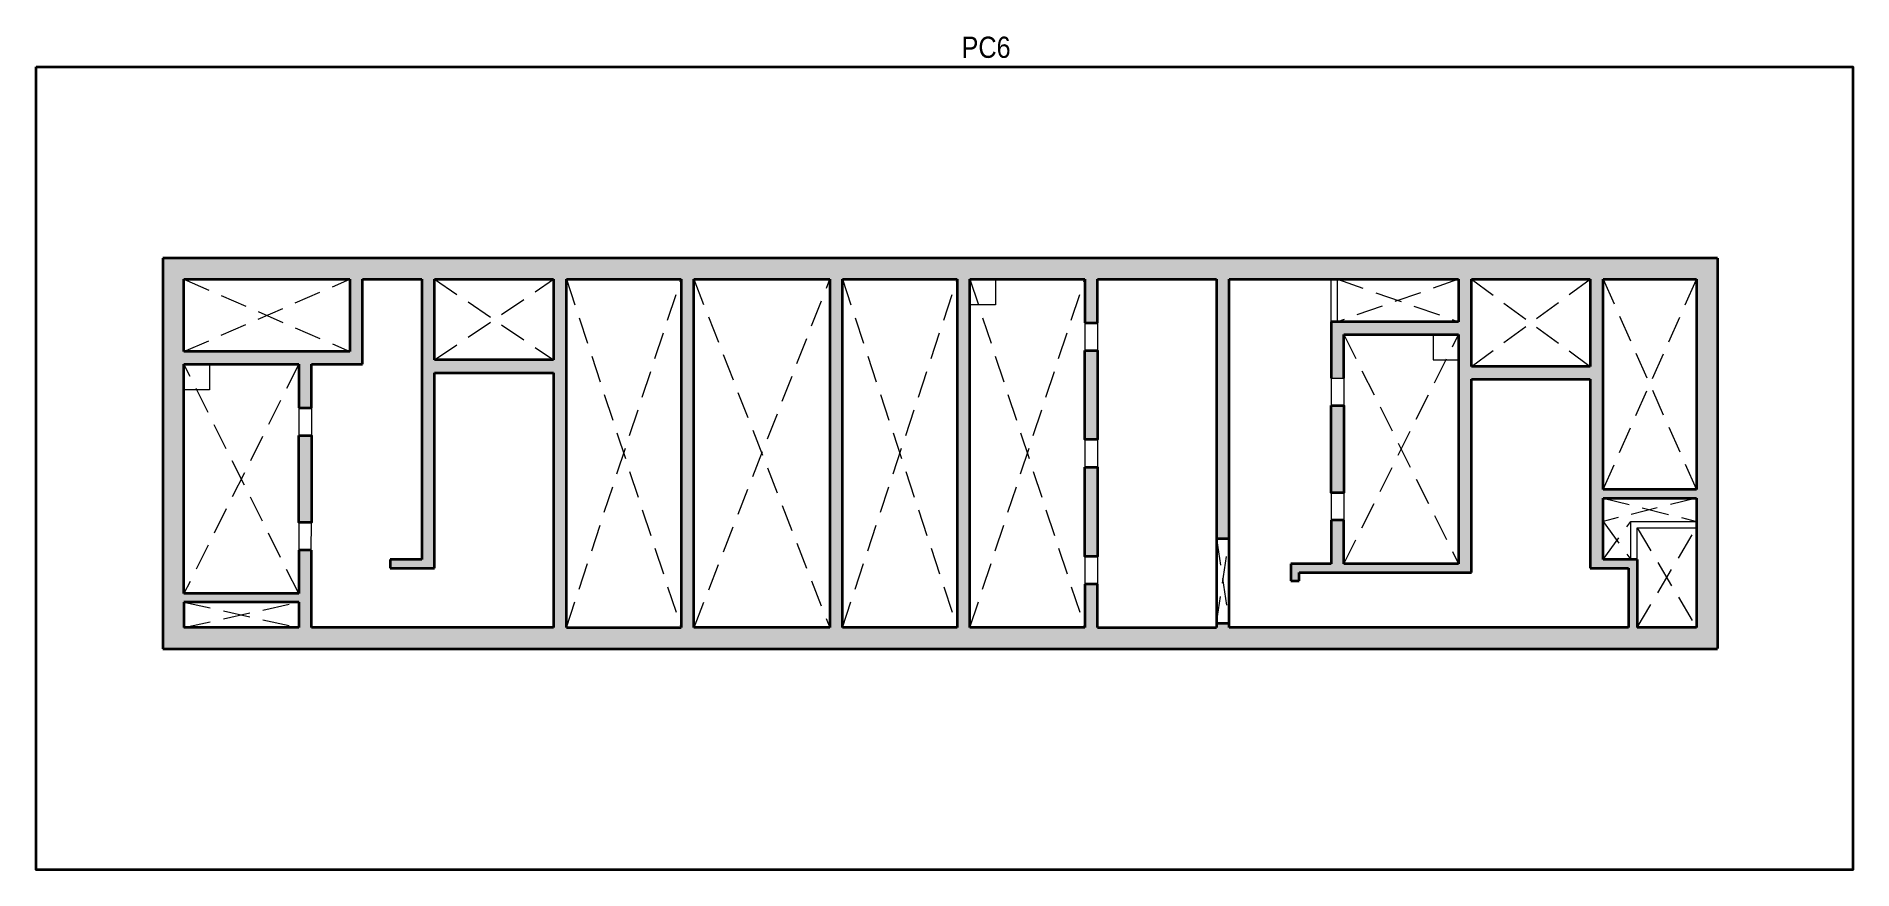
# Model space of a CAD drawing. Header units: millimetres. Extents: x -259680 to 286077, y -1281 to 90640.
# Drawn here: x 140775 to 183525, y 13900 to 33520 of the extents above; entities that cross this region are included whole.
import ezdxf
from ezdxf.enums import TextEntityAlignment as Align

# ---------------------------------------------------------------- set-up
doc = ezdxf.new("R2010")
doc.units = ezdxf.units.MM
doc.linetypes.add('DASHED2', pattern=[9.525, 6.35, -3.175])
for name, color, linetype, lineweight in [('$0$NDC_S_THIN LINE', 7, 'Continuous', 20), ('NDC_S_FOUNDATION', 6, 'Continuous', 35), ('NDC_S_OPENING', 9, 'DASHED2', 13), ('NDC_S_THIN LINE', 8, 'Continuous', 9), ('NDC_S_VN TEXT', 7, 'Continuous', 20), ('NDC_S_WALL', 6, 'Continuous', 35)]:
    doc.layers.add(name, color=color, linetype=linetype, lineweight=lineweight)
doc.styles.add('NDC_ARIAL', font='arial.ttf', dxfattribs={"width": 0.85})

msp = doc.modelspace()

# ---------------------------------------------------------------- texts
at = {"layer": 'NDC_S_VN TEXT', "style": 'NDC_ARIAL', "width": 0.85}
msp.add_text('PC6', height=500, dxfattribs=at).set_placement((162551.4, 33262.6), align=Align.MIDDLE_LEFT)

# ---------------------------------------------------------------- hatches: boundary and pattern name
at = {"layer": '$0$NDC_S_THIN LINE', "ltscale": 100}
h = msp.add_hatch(color=251, dxfattribs=at)
h.dxf.hatch_style = 1
h.paths.add_polyline_path([(180350, 28300), (143750, 28300), (143750, 19100), (180350, 19100)])
h.paths.add_polyline_path([(155950, 27800), (155950, 19600), (153250, 19600), (153250, 27800)], flags=16)
h.paths.add_polyline_path([(156250, 27800), (159450, 27800), (159450, 19600), (156250, 19600)], flags=16)
h.paths.add_polyline_path([(152950, 27800), (152950, 25900), (150150, 25900), (150150, 27800)], flags=16)
h.paths.add_polyline_path([(159750, 27800), (162450, 27800), (162450, 19600), (159750, 19600)], flags=16)
h.paths.add_polyline_path([(152950, 25600), (152950, 19600), (147250, 19600), (147250, 21425), (146950, 21425), (146950, 20400), (144250, 20400), (144250, 25800), (146950, 25800), (146950, 24775), (147250, 24775), (147250, 25800), (148450, 25800), (148450, 27800), (149850, 27800), (149850, 21200), (149100, 21200), (149100, 21000), (150150, 21000), (150150, 25600)], flags=16)
h.paths.add_polyline_path([(162750, 27800), (165450, 27800), (165450, 26775), (165750, 26775), (165750, 27800), (168550, 27800), (168550, 21700), (168850, 21700), (168850, 27800), (174250, 27800), (174250, 26800), (171250, 26800), (171250, 25475), (171550, 25475), (171550, 26500), (174250, 26500), (174250, 21100), (171550, 21100), (171550, 22125), (171250, 22125), (171250, 21100), (170300, 21100), (170300, 20700), (170500, 20700), (170500, 20900), (174550, 20900), (174550, 25450), (177350, 25450), (177350, 21000), (178250, 21000), (178250, 19600), (168850, 19600), (168850, 19700), (168550, 19700), (168550, 19600), (165750, 19600), (165750, 20625), (165450, 20625), (165450, 19600), (162750, 19600)], flags=16)
h.paths.add_polyline_path([(148150, 27800), (148150, 26100), (144250, 26100), (144250, 27800)], flags=16)
h.paths.add_polyline_path([(147250, 24125), (147250, 22075), (146950, 22075), (146950, 24125)], flags=0)
h.paths.add_polyline_path([(165450, 26125), (165750, 26125), (165750, 24025), (165450, 24025)], flags=0)
h.paths.add_polyline_path([(165450, 23375), (165750, 23375), (165750, 21275), (165450, 21275)], flags=0)
h.paths.add_polyline_path([(146950, 19600), (144250, 19600), (144250, 20200), (146950, 20200)], flags=16)
h.paths.add_polyline_path([(171250, 24825), (171550, 24825), (171550, 22775), (171250, 22775)], flags=0)
h.paths.add_polyline_path([(177350, 27800), (177350, 25750), (174550, 25750), (174550, 27800)], flags=16)
h.paths.add_polyline_path([(177650, 27800), (179850, 27800), (179850, 22850), (177650, 22850)], flags=16)
h.paths.add_polyline_path([(177650, 22650), (179850, 22650), (179850, 19600), (178450, 19600), (178450, 21200), (177650, 21200)], flags=16)
h = msp.add_hatch(color=251, dxfattribs=at)
h.dxf.hatch_style = 1
h.paths.add_polyline_path([(147250, 24125), (146950, 24125), (146950, 22075), (147250, 22075)])
h.paths.add_polyline_path([(165750, 26125), (165450, 26125), (165450, 24025), (165750, 24025)])
h.paths.add_polyline_path([(165750, 23375), (165450, 23375), (165450, 21275), (165750, 21275)])
h.paths.add_polyline_path([(171550, 24825), (171250, 24825), (171250, 22775), (171550, 22775)])

# ---------------------------------------------------------------- linework, layer by layer
at = {"layer": 'NDC_S_FOUNDATION', "ltscale": 100}
msp.add_lwpolyline([(140775, 32800), (183525, 32800), (183525, 13900), (140775, 13900)], close=True, dxfattribs=at)
at = {"layer": 'NDC_S_OPENING', "ltscale": 100}
for p, q in [((144250, 27800), (148150, 26100)), ((144250, 26100), (148150, 27800)), ((150150, 27800), (152950, 25900)), ((150150, 25900), (152950, 27800)), ((153250, 27800), (155950, 19600)), ((153250, 19600), (155950, 27800)), ((156250, 27800), (159450, 19600)), ((156255, 19605), (159450, 27800)), ((159750, 27800), (162450, 19600)), ((159750, 19600), (162450, 27800)), ((162750, 27800), (165450, 19600)), ((162750, 19600), (165450, 27800)), ((171400, 27800), (174250, 26800)), ((174250, 27800), (171400, 26800)), ((174550, 27800), (177350, 25750)), ((174550, 25750), (177350, 27800)), ((177650, 27800), (179850, 22850)), ((177650, 22850), (179850, 27795)), ((171550, 26500), (174250, 21100)), ((171550, 21100), (174250, 26500)), ((146950, 25800), (144250, 20400)), ((146950, 20400), (144250, 25800)), ((177650, 22650), (179850, 22100)), ((179850, 22650), (177650, 22100)), ((177650, 22100), (178300, 21200)), ((177650, 21200), (178300, 22100)), ((178450, 21950), (179850, 19600)), ((178450, 19600), (179850, 21950)), ((168550, 21700), (168850, 19700)), ((168550, 19700), (168850, 21700)), ((144250, 20200), (146945, 19600)), ((144250, 19600), (146950, 20200))]:
    msp.add_line(p, q, dxfattribs=at)
at = {"layer": 'NDC_S_THIN LINE', "ltscale": 100}
for p, q in [((171250, 26800), (171250, 27800)), ((171400, 26800), (171400, 27800)), ((165450, 26775), (165450, 26125)), ((165750, 26775), (165750, 26125)), ((171250, 25475), (171550, 25475)), ((171250, 25475), (171250, 24825)), ((171550, 25475), (171550, 24825)), ((146950, 24775), (146950, 24125)), ((147250, 24775), (147250, 24125)), ((165450, 24025), (165450, 23375)), ((165750, 24025), (165750, 23375)), ((171250, 22775), (171250, 22125)), ((171550, 22775), (171550, 22125)), ((146950, 22075), (146950, 21425)), ((147240, 21425), (147250, 22075)), ((178300, 21200), (178300, 22100)), ((178300, 22100), (179850, 22100)), ((178450, 21200), (178450, 21950)), ((178450, 21950), (179850, 21950)), ((165450, 21275), (165450, 20625)), ((165750, 21275), (165750, 20625))]:
    msp.add_line(p, q, dxfattribs=at)
for points in [[(163350, 27200), (162750, 27200), (162750, 27800), (163350, 27800)], [(173650, 25900), (174250, 25900), (174250, 26500), (173650, 26500)], [(144850, 25200), (144250, 25200), (144250, 25800), (144850, 25800)]]:
    msp.add_lwpolyline(points, close=True, dxfattribs=at)
at = {"layer": 'NDC_S_WALL', "ltscale": 100}
for p, q in [((143750, 28300), (143750, 19100)), ((180345, 28300), (143750, 28300)), ((180350, 19105), (180350, 28295)), ((144250, 27800), (148150, 27800)), ((144250, 26100), (144250, 27800)), ((148150, 27800), (148150, 26100)), ((148450, 25800), (148450, 27800)), ((148450, 27800), (149850, 27800)), ((149850, 27800), (149850, 21200)), ((150150, 27800), (152950, 27800)), ((150150, 25900), (150150, 27800)), ((152950, 27800), (152950, 25900)), ((153250, 27800), (155950, 27800)), ((153250, 19600), (153250, 27800)), ((155950, 27800), (155950, 19600)), ((156250, 27800), (159450, 27800)), ((156250, 19600), (156250, 27800)), ((159450, 27800), (159450, 19600)), ((159750, 27800), (162450, 27800)), ((159750, 19600), (159750, 27800)), ((162450, 27800), (162450, 19600)), ((162750, 27800), (165450, 27800)), ((162750, 19600), (162750, 27800)), ((165450, 27800), (165450, 26775)), ((165750, 27800), (168550, 27800)), ((165750, 26775), (165750, 27800)), ((168550, 27800), (168550, 19600)), ((168850, 27800), (174250, 27800)), ((168850, 19600), (168850, 27800)), ((174250, 27800), (174250, 26800)), ((174550, 25750), (174550, 27800)), ((174550, 27800), (177350, 27800)), ((177350, 27800), (177350, 25750)), ((177650, 22850), (177650, 27800)), ((177650, 27800), (179850, 27800)), ((179850, 27800), (179850, 22850)), ((165450, 26775), (165750, 26775)), ((174250, 26800), (171250, 26800)), ((171250, 26800), (171250, 25475)), ((148150, 26100), (144250, 26100)), ((171550, 25475), (171550, 26500)), ((171550, 26500), (174250, 26500)), ((174250, 26500), (174250, 21100)), ((144250, 20400), (144250, 25800)), ((144250, 25800), (146950, 25800)), ((146950, 25800), (146950, 24775)), ((147250, 24775), (147250, 25800)), ((147250, 25800), (148450, 25800)), ((152950, 25900), (150150, 25900)), ((177350, 25750), (174550, 25750)), ((150150, 21000), (150150, 25600)), ((150150, 25600), (152950, 25600)), ((152950, 25600), (152950, 19600)), ((174550, 20900), (174550, 25450)), ((174550, 25450), (177350, 25450)), ((177350, 25450), (177350, 21000)), ((146950, 24775), (147250, 24775)), ((179850, 22850), (177650, 22850)), ((177650, 21200), (177650, 22650)), ((177650, 22650), (179850, 22650)), ((179850, 22650), (179850, 19600)), ((171550, 22125), (171250, 22125)), ((171250, 22125), (171250, 21100)), ((171550, 21100), (171550, 22125)), ((147250, 21425), (146950, 21425)), ((146950, 21425), (146950, 20400)), ((147250, 19600), (147250, 21425)), ((168550, 21700), (168850, 21700)), ((149850, 21200), (149100, 21200)), ((149100, 21200), (149100, 21000)), ((149100, 21000), (150150, 21000)), ((171250, 21100), (170300, 21100)), ((170300, 21100), (170300, 20700)), ((174250, 21100), (171550, 21100)), ((177350, 21000), (178250, 21000)), ((178450, 21200), (177650, 21200)), ((178250, 21000), (178250, 19600)), ((178450, 21200), (178450, 19600)), ((165750, 20625), (165450, 20625)), ((165450, 20625), (165450, 19600)), ((165750, 19600), (165750, 20625)), ((170300, 20700), (170500, 20700)), ((170500, 20900), (174550, 20900)), ((170500, 20700), (170500, 20900)), ((146950, 20400), (144250, 20400)), ((146945, 20200), (144250, 20200)), ((144250, 20200), (144250, 19600)), ((146950, 20195), (146950, 19600)), ((168550, 19700), (168850, 19700)), ((146950, 19600), (144250, 19600)), ((152950, 19600), (147250, 19600)), ((153250, 19600), (155950, 19600)), ((159450, 19600), (156250, 19600)), ((162450, 19600), (159750, 19600)), ((165450, 19600), (162750, 19600)), ((165750, 19600), (168550, 19600)), ((178250, 19600), (168850, 19600)), ((179850, 19600), (178450, 19600)), ((143750, 19100), (180345, 19100))]:
    msp.add_line(p, q, dxfattribs=at)
for points in [[(165450, 26125), (165750, 26125), (165750, 24025), (165450, 24025)], [(171250, 24825), (171550, 24825), (171550, 22775), (171250, 22775)], [(146950, 24125), (147250, 24125), (147250, 22075), (146950, 22075)], [(165450, 23375), (165750, 23375), (165750, 21275), (165450, 21275)]]:
    msp.add_lwpolyline(points, close=True, dxfattribs=at)
msp.add_arc((146945, 20195), 5, 0, 90, dxfattribs=at)

msp.set_redraw_order([(e.dxf.handle, doc.entitydb.next_handle()) for e in msp.query("TEXT MTEXT ATTDEF DIMENSION ARC_DIMENSION")])  # texts and dimensions are drawn at this point

doc.saveas('drawing.dxf')
